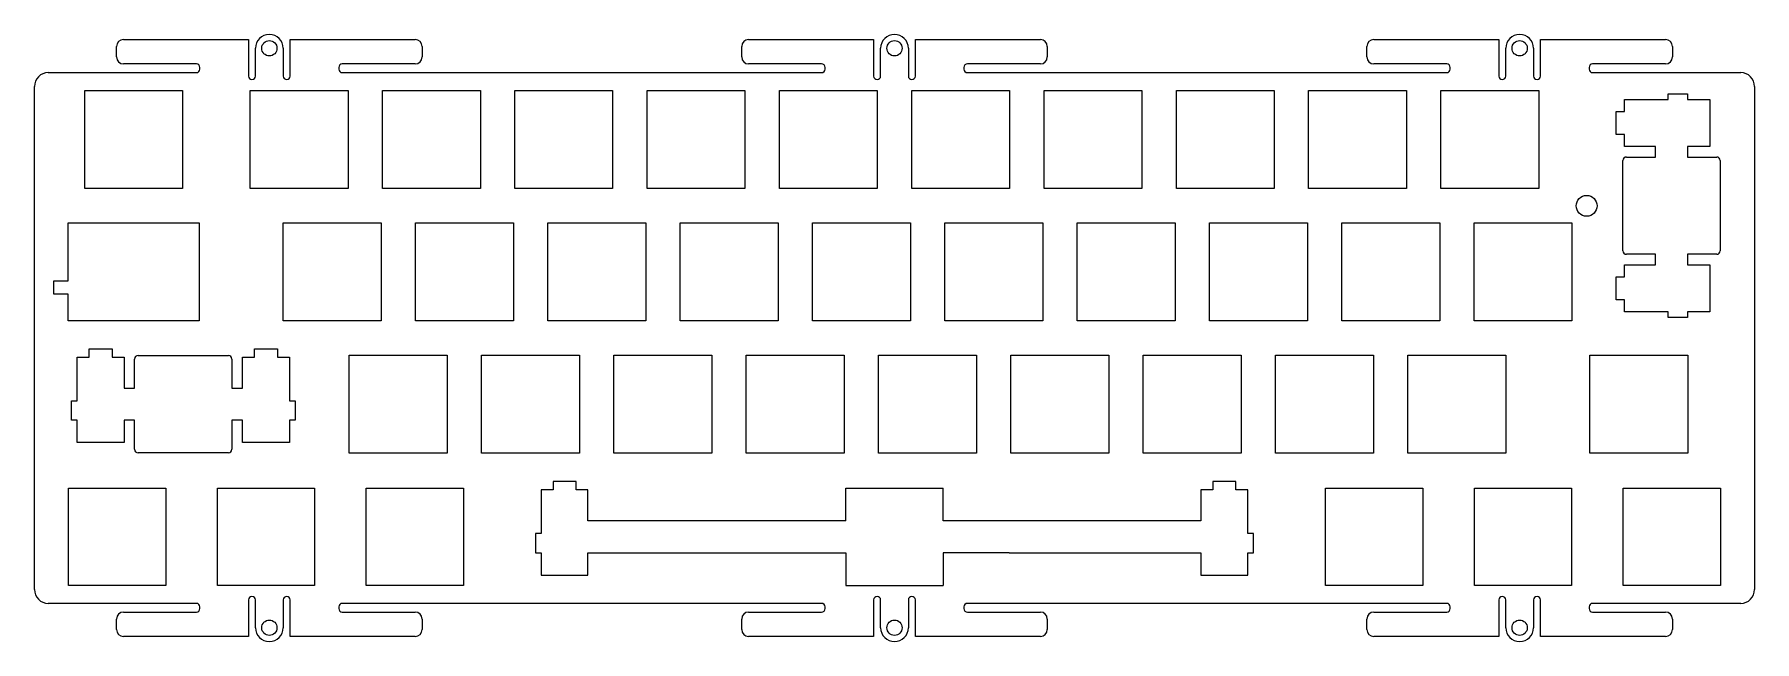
# Model space of a CAD drawing. Header units: millimetres. Extents: x 154 to 402, y 97 to 185.
import ezdxf

# ---------------------------------------------------------------- set-up
doc = ezdxf.new("R2010")
doc.units = ezdxf.units.MM
for name, color, linetype in [('Shape012', 7, 'CONTINUOUS'), ('Shape013', 7, 'CONTINUOUS'), ('Shape014', 7, 'CONTINUOUS'), ('Shape015', 7, 'CONTINUOUS'), ('Shape016', 7, 'CONTINUOUS'), ('Shape017', 7, 'CONTINUOUS'), ('Shape12736', 7, 'CONTINUOUS'), ('Shape1282', 7, 'CONTINUOUS'), ('Shape1283', 7, 'CONTINUOUS'), ('Shape1284', 7, 'CONTINUOUS'), ('Shape1285', 7, 'CONTINUOUS'), ('Shape1286', 7, 'CONTINUOUS'), ('Shape1287', 7, 'CONTINUOUS'), ('Shape1288', 7, 'CONTINUOUS'), ('Shape1289', 7, 'CONTINUOUS'), ('Shape1290', 7, 'CONTINUOUS'), ('Shape1291', 7, 'CONTINUOUS'), ('Shape1292', 7, 'CONTINUOUS'), ('Shape1293', 7, 'CONTINUOUS'), ('Shape1294', 7, 'CONTINUOUS'), ('Shape1295', 7, 'CONTINUOUS'), ('Shape1296', 7, 'CONTINUOUS'), ('Shape1297', 7, 'CONTINUOUS'), ('Shape1298', 7, 'CONTINUOUS'), ('Shape1299', 7, 'CONTINUOUS'), ('Shape1300', 7, 'CONTINUOUS'), ('Shape1301', 7, 'CONTINUOUS'), ('Shape1302', 7, 'CONTINUOUS'), ('Shape1303', 7, 'CONTINUOUS'), ('Shape1304', 7, 'CONTINUOUS'), ('Shape1305', 7, 'CONTINUOUS'), ('Shape1306', 7, 'CONTINUOUS'), ('Shape1307', 7, 'CONTINUOUS'), ('Shape1308', 7, 'CONTINUOUS'), ('Shape1309', 7, 'CONTINUOUS'), ('Shape1310', 7, 'CONTINUOUS'), ('Shape1311', 7, 'CONTINUOUS'), ('Shape1312', 7, 'CONTINUOUS'), ('Shape1313', 7, 'CONTINUOUS'), ('Shape1314', 7, 'CONTINUOUS'), ('Shape1315', 7, 'CONTINUOUS'), ('Shape1316', 7, 'CONTINUOUS'), ('Shape1317', 7, 'CONTINUOUS'), ('Shape1318', 7, 'CONTINUOUS'), ('Shape1319', 7, 'CONTINUOUS'), ('Shape1320', 7, 'CONTINUOUS'), ('Shape1321', 7, 'CONTINUOUS'), ('Shape1322', 7, 'CONTINUOUS'), ('Shape1323', 7, 'CONTINUOUS'), ('Shape1324', 7, 'CONTINUOUS'), ('Shape1325', 7, 'CONTINUOUS'), ('Shape1326', 7, 'CONTINUOUS'), ('Shape1327', 7, 'CONTINUOUS'), ('Shape1328', 7, 'CONTINUOUS'), ('Shape1329', 7, 'CONTINUOUS'), ('Shape1330', 7, 'CONTINUOUS'), ('Shape1331', 7, 'CONTINUOUS'), ('Shape1332', 7, 'CONTINUOUS'), ('Shape1333', 7, 'CONTINUOUS'), ('Shape1334', 7, 'CONTINUOUS'), ('Shape1335', 7, 'CONTINUOUS'), ('Shape1336', 7, 'CONTINUOUS'), ('Shape1337', 7, 'CONTINUOUS'), ('Shape1338', 7, 'CONTINUOUS'), ('Shape1339', 7, 'CONTINUOUS'), ('Shape1340', 7, 'CONTINUOUS'), ('Shape1341', 7, 'CONTINUOUS'), ('Shape1342', 7, 'CONTINUOUS'), ('Shape1343', 7, 'CONTINUOUS'), ('Shape1344', 7, 'CONTINUOUS'), ('Shape1345', 7, 'CONTINUOUS'), ('Shape1346', 7, 'CONTINUOUS'), ('Shape1347', 7, 'CONTINUOUS'), ('Shape1348', 7, 'CONTINUOUS'), ('Shape1349', 7, 'CONTINUOUS'), ('Shape1350', 7, 'CONTINUOUS'), ('Shape1351', 7, 'CONTINUOUS'), ('Shape1352', 7, 'CONTINUOUS'), ('Shape1353', 7, 'CONTINUOUS'), ('Shape1354', 7, 'CONTINUOUS'), ('Shape1355', 7, 'CONTINUOUS'), ('Shape1356', 7, 'CONTINUOUS'), ('Shape1357', 7, 'CONTINUOUS'), ('Shape1358', 7, 'CONTINUOUS'), ('Shape1359', 7, 'CONTINUOUS'), ('Shape1360', 7, 'CONTINUOUS'), ('Shape1361', 7, 'CONTINUOUS'), ('Shape1362', 7, 'CONTINUOUS'), ('Shape1363', 7, 'CONTINUOUS'), ('Shape1364', 7, 'CONTINUOUS'), ('Shape1365', 7, 'CONTINUOUS'), ('Shape1366', 7, 'CONTINUOUS'), ('Shape1367', 7, 'CONTINUOUS'), ('Shape1368', 7, 'CONTINUOUS'), ('Shape1369', 7, 'CONTINUOUS'), ('Shape1370', 7, 'CONTINUOUS'), ('Shape1371', 7, 'CONTINUOUS'), ('Shape1372', 7, 'CONTINUOUS'), ('Shape1373', 7, 'CONTINUOUS'), ('Shape1374', 7, 'CONTINUOUS'), ('Shape1375', 7, 'CONTINUOUS'), ('Shape1376', 7, 'CONTINUOUS'), ('Shape1377', 7, 'CONTINUOUS'), ('Shape1378', 7, 'CONTINUOUS'), ('Shape1379', 7, 'CONTINUOUS'), ('Shape1380', 7, 'CONTINUOUS'), ('Shape1381', 7, 'CONTINUOUS'), ('Shape1382', 7, 'CONTINUOUS'), ('Shape1383', 7, 'CONTINUOUS'), ('Shape1384', 7, 'CONTINUOUS'), ('Shape1385', 7, 'CONTINUOUS'), ('Shape1386', 7, 'CONTINUOUS'), ('Shape1387', 7, 'CONTINUOUS'), ('Shape1388', 7, 'CONTINUOUS'), ('Shape1389', 7, 'CONTINUOUS'), ('Shape1390', 7, 'CONTINUOUS'), ('Shape1391', 7, 'CONTINUOUS'), ('Shape1392', 7, 'CONTINUOUS'), ('Shape1393', 7, 'CONTINUOUS'), ('Shape1394', 7, 'CONTINUOUS'), ('Shape1395', 7, 'CONTINUOUS'), ('Shape1396', 7, 'CONTINUOUS'), ('Shape1397', 7, 'CONTINUOUS'), ('Shape1398', 7, 'CONTINUOUS'), ('Shape1399', 7, 'CONTINUOUS'), ('Shape1400', 7, 'CONTINUOUS'), ('Shape1401', 7, 'CONTINUOUS'), ('Shape1402', 7, 'CONTINUOUS'), ('Shape1403', 7, 'CONTINUOUS'), ('Shape1404', 7, 'CONTINUOUS'), ('Shape1405', 7, 'CONTINUOUS'), ('Shape1406', 7, 'CONTINUOUS'), ('Shape1407', 7, 'CONTINUOUS'), ('Shape1408', 7, 'CONTINUOUS'), ('Shape1409', 7, 'CONTINUOUS'), ('Shape1410', 7, 'CONTINUOUS'), ('Shape1411', 7, 'CONTINUOUS'), ('Shape1412', 7, 'CONTINUOUS'), ('Shape1413', 7, 'CONTINUOUS'), ('Shape1414', 7, 'CONTINUOUS'), ('Shape1415', 7, 'CONTINUOUS'), ('Shape1416', 7, 'CONTINUOUS'), ('Shape1417', 7, 'CONTINUOUS'), ('Shape1418', 7, 'CONTINUOUS'), ('Shape1419', 7, 'CONTINUOUS'), ('Shape1420', 7, 'CONTINUOUS'), ('Shape1421', 7, 'CONTINUOUS'), ('Shape1422', 7, 'CONTINUOUS'), ('Shape1423', 7, 'CONTINUOUS'), ('Shape1424', 7, 'CONTINUOUS'), ('Shape1425', 7, 'CONTINUOUS'), ('Shape1426', 7, 'CONTINUOUS'), ('Shape1427', 7, 'CONTINUOUS'), ('Shape1428', 7, 'CONTINUOUS'), ('Shape1429', 7, 'CONTINUOUS'), ('Shape1430', 7, 'CONTINUOUS'), ('Shape1431', 7, 'CONTINUOUS'), ('Shape1432', 7, 'CONTINUOUS'), ('Shape1433', 7, 'CONTINUOUS'), ('Shape1586', 7, 'CONTINUOUS'), ('Shape1587', 7, 'CONTINUOUS'), ('Shape1588', 7, 'CONTINUOUS'), ('Shape1589', 7, 'CONTINUOUS'), ('Shape1590', 7, 'CONTINUOUS'), ('Shape1591', 7, 'CONTINUOUS'), ('Shape1592', 7, 'CONTINUOUS'), ('Shape1593', 7, 'CONTINUOUS'), ('Shape1594', 7, 'CONTINUOUS'), ('Shape1595', 7, 'CONTINUOUS'), ('Shape1596', 7, 'CONTINUOUS'), ('Shape1597', 7, 'CONTINUOUS'), ('Shape1598', 7, 'CONTINUOUS'), ('Shape1599', 7, 'CONTINUOUS'), ('Shape1600', 7, 'CONTINUOUS'), ('Shape1601', 7, 'CONTINUOUS'), ('Shape1602', 7, 'CONTINUOUS'), ('Shape1603', 7, 'CONTINUOUS'), ('Shape1604', 7, 'CONTINUOUS'), ('Shape1605', 7, 'CONTINUOUS'), ('Shape1606', 7, 'CONTINUOUS'), ('Shape1607', 7, 'CONTINUOUS'), ('Shape1608', 7, 'CONTINUOUS'), ('Shape1609', 7, 'CONTINUOUS'), ('Shape1610', 7, 'CONTINUOUS'), ('Shape1611', 7, 'CONTINUOUS'), ('Shape1612', 7, 'CONTINUOUS'), ('Shape1613', 7, 'CONTINUOUS'), ('Shape1614', 7, 'CONTINUOUS'), ('Shape1615', 7, 'CONTINUOUS'), ('Shape1616', 7, 'CONTINUOUS'), ('Shape1617', 7, 'CONTINUOUS'), ('Shape1618', 7, 'CONTINUOUS'), ('Shape1619', 7, 'CONTINUOUS'), ('Shape1620', 7, 'CONTINUOUS'), ('Shape1621', 7, 'CONTINUOUS'), ('Shape1622', 7, 'CONTINUOUS'), ('Shape1623', 7, 'CONTINUOUS'), ('Shape1624', 7, 'CONTINUOUS'), ('Shape1625', 7, 'CONTINUOUS'), ('Shape1626', 7, 'CONTINUOUS'), ('Shape1627', 7, 'CONTINUOUS'), ('Shape1628', 7, 'CONTINUOUS'), ('Shape1629', 7, 'CONTINUOUS'), ('Shape1630', 7, 'CONTINUOUS'), ('Shape1631', 7, 'CONTINUOUS'), ('Shape1632', 7, 'CONTINUOUS'), ('Shape1633', 7, 'CONTINUOUS'), ('Shape1634', 7, 'CONTINUOUS'), ('Shape1635', 7, 'CONTINUOUS'), ('Shape1636', 7, 'CONTINUOUS'), ('Shape1637', 7, 'CONTINUOUS'), ('Shape1638', 7, 'CONTINUOUS'), ('Shape1639', 7, 'CONTINUOUS'), ('Shape1640', 7, 'CONTINUOUS'), ('Shape1641', 7, 'CONTINUOUS'), ('Shape1642', 7, 'CONTINUOUS'), ('Shape1643', 7, 'CONTINUOUS'), ('Shape1644', 7, 'CONTINUOUS'), ('Shape1645', 7, 'CONTINUOUS'), ('Shape1646', 7, 'CONTINUOUS'), ('Shape1647', 7, 'CONTINUOUS'), ('Shape1648', 7, 'CONTINUOUS'), ('Shape1649', 7, 'CONTINUOUS'), ('Shape1650', 7, 'CONTINUOUS'), ('Shape1651', 7, 'CONTINUOUS'), ('Shape1652', 7, 'CONTINUOUS'), ('Shape1653', 7, 'CONTINUOUS'), ('Shape1654', 7, 'CONTINUOUS'), ('Shape1655', 7, 'CONTINUOUS'), ('Shape1656', 7, 'CONTINUOUS'), ('Shape1657', 7, 'CONTINUOUS'), ('Shape1658', 7, 'CONTINUOUS'), ('Shape1659', 7, 'CONTINUOUS'), ('Shape1660', 7, 'CONTINUOUS'), ('Shape1661', 7, 'CONTINUOUS'), ('Shape1662', 7, 'CONTINUOUS'), ('Shape1663', 7, 'CONTINUOUS'), ('Shape1664', 7, 'CONTINUOUS'), ('Shape1665', 7, 'CONTINUOUS'), ('Shape1666', 7, 'CONTINUOUS'), ('Shape1667', 7, 'CONTINUOUS'), ('Shape1668', 7, 'CONTINUOUS'), ('Shape1669', 7, 'CONTINUOUS'), ('Shape1670', 7, 'CONTINUOUS'), ('Shape1671', 7, 'CONTINUOUS'), ('Shape1672', 7, 'CONTINUOUS'), ('Shape1673', 7, 'CONTINUOUS'), ('Shape1674', 7, 'CONTINUOUS'), ('Shape1675', 7, 'CONTINUOUS'), ('Shape1676', 7, 'CONTINUOUS'), ('Shape1677', 7, 'CONTINUOUS'), ('Shape1678', 7, 'CONTINUOUS'), ('Shape1679', 7, 'CONTINUOUS'), ('Shape1680', 7, 'CONTINUOUS'), ('Shape1681', 7, 'CONTINUOUS'), ('Shape1682', 7, 'CONTINUOUS'), ('Shape1683', 7, 'CONTINUOUS'), ('Shape1684', 7, 'CONTINUOUS'), ('Shape1685', 7, 'CONTINUOUS'), ('Shape1686', 7, 'CONTINUOUS'), ('Shape1687', 7, 'CONTINUOUS'), ('Shape1688', 7, 'CONTINUOUS'), ('Shape1689', 7, 'CONTINUOUS'), ('Shape1690', 7, 'CONTINUOUS'), ('Shape1691', 7, 'CONTINUOUS'), ('Shape1692', 7, 'CONTINUOUS'), ('Shape1693', 7, 'CONTINUOUS'), ('Shape1694', 7, 'CONTINUOUS'), ('Shape1695', 7, 'CONTINUOUS'), ('Shape1696', 7, 'CONTINUOUS'), ('Shape1697', 7, 'CONTINUOUS'), ('Shape1698', 7, 'CONTINUOUS'), ('Shape1699', 7, 'CONTINUOUS'), ('Shape1700', 7, 'CONTINUOUS'), ('Shape1701', 7, 'CONTINUOUS'), ('Shape1702', 7, 'CONTINUOUS'), ('Shape1703', 7, 'CONTINUOUS'), ('Shape1704', 7, 'CONTINUOUS'), ('Shape1705', 7, 'CONTINUOUS'), ('Shape1706', 7, 'CONTINUOUS'), ('Shape1707', 7, 'CONTINUOUS'), ('Shape1708', 7, 'CONTINUOUS'), ('Shape1709', 7, 'CONTINUOUS'), ('Shape1710', 7, 'CONTINUOUS'), ('Shape1711', 7, 'CONTINUOUS'), ('Shape1712', 7, 'CONTINUOUS'), ('Shape1713', 7, 'CONTINUOUS'), ('Shape1714', 7, 'CONTINUOUS'), ('Shape1715', 7, 'CONTINUOUS'), ('Shape1716', 7, 'CONTINUOUS'), ('Shape1717', 7, 'CONTINUOUS'), ('Shape1718', 7, 'CONTINUOUS'), ('Shape1719', 7, 'CONTINUOUS'), ('Shape1720', 7, 'CONTINUOUS'), ('Shape1721', 7, 'CONTINUOUS'), ('Shape1722', 7, 'CONTINUOUS'), ('Shape1723', 7, 'CONTINUOUS'), ('Shape1724', 7, 'CONTINUOUS'), ('Shape1725', 7, 'CONTINUOUS'), ('Shape1726', 7, 'CONTINUOUS'), ('Shape1727', 7, 'CONTINUOUS'), ('Shape1728', 7, 'CONTINUOUS'), ('Shape1729', 7, 'CONTINUOUS'), ('Shape1730', 7, 'CONTINUOUS'), ('Shape1731', 7, 'CONTINUOUS'), ('Shape1732', 7, 'CONTINUOUS'), ('Shape1733', 7, 'CONTINUOUS'), ('Shape1734', 7, 'CONTINUOUS'), ('Shape1735', 7, 'CONTINUOUS'), ('Shape1736', 7, 'CONTINUOUS'), ('Shape1737', 7, 'CONTINUOUS'), ('Shape1738', 7, 'CONTINUOUS'), ('Shape1739', 7, 'CONTINUOUS'), ('Shape1740', 7, 'CONTINUOUS'), ('Shape1741', 7, 'CONTINUOUS'), ('Shape3966', 7, 'CONTINUOUS'), ('Shape3967', 7, 'CONTINUOUS'), ('Shape3968', 7, 'CONTINUOUS'), ('Shape3969', 7, 'CONTINUOUS'), ('Shape3970', 7, 'CONTINUOUS'), ('Shape3971', 7, 'CONTINUOUS'), ('Shape3972', 7, 'CONTINUOUS'), ('Shape3973', 7, 'CONTINUOUS'), ('Shape3974', 7, 'CONTINUOUS'), ('Shape3975', 7, 'CONTINUOUS'), ('Shape3976', 7, 'CONTINUOUS'), ('Shape3977', 7, 'CONTINUOUS'), ('Shape3978', 7, 'CONTINUOUS'), ('Shape3979', 7, 'CONTINUOUS'), ('Shape3980', 7, 'CONTINUOUS'), ('Shape3981', 7, 'CONTINUOUS'), ('Shape3982', 7, 'CONTINUOUS'), ('Shape3983', 7, 'CONTINUOUS'), ('Shape3984', 7, 'CONTINUOUS'), ('Shape3985', 7, 'CONTINUOUS'), ('Shape3986', 7, 'CONTINUOUS'), ('Shape3987', 7, 'CONTINUOUS'), ('Shape3988', 7, 'CONTINUOUS'), ('Shape3989', 7, 'CONTINUOUS'), ('Shape3990', 7, 'CONTINUOUS'), ('Shape3991', 7, 'CONTINUOUS'), ('Shape3992', 7, 'CONTINUOUS'), ('Shape3993', 7, 'CONTINUOUS'), ('Shape3994', 7, 'CONTINUOUS'), ('Shape3995', 7, 'CONTINUOUS'), ('Shape3996', 7, 'CONTINUOUS'), ('Shape3997', 7, 'CONTINUOUS'), ('Shape3998', 7, 'CONTINUOUS'), ('Shape3999', 7, 'CONTINUOUS'), ('Shape4000', 7, 'CONTINUOUS'), ('Shape4001', 7, 'CONTINUOUS'), ('Shape4002', 7, 'CONTINUOUS'), ('Shape4003', 7, 'CONTINUOUS'), ('Shape4323', 7, 'CONTINUOUS'), ('Shape4324', 7, 'CONTINUOUS'), ('Shape4325', 7, 'CONTINUOUS'), ('Shape4326', 7, 'CONTINUOUS'), ('Shape4327', 7, 'CONTINUOUS'), ('Shape4328', 7, 'CONTINUOUS'), ('Shape4329', 7, 'CONTINUOUS'), ('Shape4330', 7, 'CONTINUOUS'), ('Shape4331', 7, 'CONTINUOUS'), ('Shape4332', 7, 'CONTINUOUS'), ('Shape4333', 7, 'CONTINUOUS'), ('Shape4334', 7, 'CONTINUOUS'), ('Shape4335', 7, 'CONTINUOUS'), ('Shape4336', 7, 'CONTINUOUS'), ('Shape4337', 7, 'CONTINUOUS'), ('Shape4338', 7, 'CONTINUOUS'), ('Shape4339', 7, 'CONTINUOUS'), ('Shape4340', 7, 'CONTINUOUS'), ('Shape4341', 7, 'CONTINUOUS'), ('Shape4342', 7, 'CONTINUOUS'), ('Shape4343', 7, 'CONTINUOUS'), ('Shape4344', 7, 'CONTINUOUS'), ('Shape4345', 7, 'CONTINUOUS'), ('Shape4346', 7, 'CONTINUOUS'), ('Shape4347', 7, 'CONTINUOUS'), ('Shape4348', 7, 'CONTINUOUS'), ('Shape4349', 7, 'CONTINUOUS'), ('Shape4350', 7, 'CONTINUOUS'), ('Shape4351', 7, 'CONTINUOUS'), ('Shape4352', 7, 'CONTINUOUS'), ('Shape4353', 7, 'CONTINUOUS'), ('Shape4354', 7, 'CONTINUOUS'), ('Shape4355', 7, 'CONTINUOUS'), ('Shape4356', 7, 'CONTINUOUS'), ('Shape4357', 7, 'CONTINUOUS'), ('Shape4358', 7, 'CONTINUOUS'), ('Shape4359', 7, 'CONTINUOUS'), ('Shape4360', 7, 'CONTINUOUS'), ('Shape4361', 7, 'CONTINUOUS'), ('Shape4362', 7, 'CONTINUOUS'), ('Shape4363', 7, 'CONTINUOUS'), ('Shape4364', 7, 'CONTINUOUS'), ('Shape4365', 7, 'CONTINUOUS'), ('Shape4366', 7, 'CONTINUOUS'), ('Shape4367', 7, 'CONTINUOUS'), ('Shape4368', 7, 'CONTINUOUS'), ('Shape4369', 7, 'CONTINUOUS'), ('Shape4370', 7, 'CONTINUOUS'), ('Shape4371', 7, 'CONTINUOUS'), ('Shape4372', 7, 'CONTINUOUS'), ('Shape4373', 7, 'CONTINUOUS'), ('Shape4374', 7, 'CONTINUOUS'), ('Shape4375', 7, 'CONTINUOUS'), ('Shape4376', 7, 'CONTINUOUS'), ('Shape4377', 7, 'CONTINUOUS'), ('Shape4378', 7, 'CONTINUOUS'), ('Shape4379', 7, 'CONTINUOUS'), ('Shape4380', 7, 'CONTINUOUS'), ('Shape4381', 7, 'CONTINUOUS'), ('Shape4382', 7, 'CONTINUOUS'), ('Shape4383', 7, 'CONTINUOUS'), ('Shape4384', 7, 'CONTINUOUS'), ('Shape4385', 7, 'CONTINUOUS'), ('Shape4386', 7, 'CONTINUOUS'), ('Shape4387', 7, 'CONTINUOUS'), ('Shape4388', 7, 'CONTINUOUS'), ('Shape4389', 7, 'CONTINUOUS'), ('Shape4390', 7, 'CONTINUOUS'), ('Shape4391', 7, 'CONTINUOUS'), ('Shape4392', 7, 'CONTINUOUS'), ('Shape4393', 7, 'CONTINUOUS'), ('Shape4394', 7, 'CONTINUOUS'), ('Shape4395', 7, 'CONTINUOUS'), ('Shape4396', 7, 'CONTINUOUS'), ('Shape4397', 7, 'CONTINUOUS'), ('Shape4398', 7, 'CONTINUOUS'), ('Shape4399', 7, 'CONTINUOUS'), ('Shape4400', 7, 'CONTINUOUS'), ('Shape4401', 7, 'CONTINUOUS'), ('Shape4402', 7, 'CONTINUOUS')]:
    doc.layers.add(name, color=color, linetype=linetype)

msp = doc.modelspace()

# ---------------------------------------------------------------- linework, layer by layer
at = {"layer": 'Shape012'}
msp.add_circle((187.675, 182.854), 1.1, dxfattribs=at)
at = {"layer": 'Shape013'}
msp.add_circle((277.675, 182.854), 1.1, dxfattribs=at)
at = {"layer": 'Shape014'}
msp.add_circle((367.675, 182.854), 1.1, dxfattribs=at)
at = {"layer": 'Shape015'}
msp.add_circle((187.675, 99.4562), 1.1, dxfattribs=at)
at = {"layer": 'Shape016'}
msp.add_circle((277.675, 99.4562), 1.1, dxfattribs=at)
at = {"layer": 'Shape017'}
msp.add_circle((367.675, 99.4562), 1.1, dxfattribs=at)
at = {"layer": 'Shape12736'}
msp.add_circle((377.319, 160.18), 1.5, dxfattribs=at)
at = {"layer": 'Shape1282'}
msp.add_arc((298.675, 181.604), 1, -90, 0, dxfattribs=at)
at = {"layer": 'Shape1283'}
msp.add_line((298.675, 180.604), (288.175, 180.604), dxfattribs=at)
at = {"layer": 'Shape1284'}
msp.add_arc((288.175, 180.104), 0.5, 90, 180, dxfattribs=at)
at = {"layer": 'Shape1285'}
msp.add_line((287.675, 180.104), (287.675, 179.855), dxfattribs=at)
at = {"layer": 'Shape1286'}
msp.add_arc((288.175, 179.855), 0.5, 180, -90, dxfattribs=at)
at = {"layer": 'Shape1287'}
msp.add_line((288.175, 179.355), (357.175, 179.355), dxfattribs=at)
at = {"layer": 'Shape1288'}
msp.add_arc((357.175, 179.855), 0.5, -90, 0, dxfattribs=at)
at = {"layer": 'Shape1289'}
msp.add_line((357.675, 179.855), (357.675, 180.104), dxfattribs=at)
at = {"layer": 'Shape1290'}
msp.add_arc((357.175, 180.104), 0.5, 0, 90, dxfattribs=at)
at = {"layer": 'Shape1291'}
msp.add_line((357.175, 180.604), (346.675, 180.604), dxfattribs=at)
at = {"layer": 'Shape1292'}
msp.add_arc((346.675, 181.604), 1, 180, -90, dxfattribs=at)
at = {"layer": 'Shape1293'}
msp.add_line((345.675, 181.604), (345.675, 183.104), dxfattribs=at)
at = {"layer": 'Shape1294'}
msp.add_arc((346.675, 183.104), 1, 90, 180, dxfattribs=at)
at = {"layer": 'Shape1295'}
msp.add_line((346.675, 184.104), (364.675, 184.104), dxfattribs=at)
at = {"layer": 'Shape1296'}
msp.add_line((364.675, 184.104), (364.675, 178.854), dxfattribs=at)
at = {"layer": 'Shape1297'}
msp.add_arc((365.175, 178.854), 0.5, 180, 0, dxfattribs=at)
at = {"layer": 'Shape1298'}
msp.add_line((365.675, 178.854), (365.675, 182.854), dxfattribs=at)
at = {"layer": 'Shape1299'}
msp.add_arc((367.675, 182.854), 2, 0, 180, dxfattribs=at)
at = {"layer": 'Shape1300'}
msp.add_line((369.675, 182.854), (369.675, 178.854), dxfattribs=at)
at = {"layer": 'Shape1301'}
msp.add_arc((370.175, 178.854), 0.5, 180, 0, dxfattribs=at)
at = {"layer": 'Shape1302'}
msp.add_line((370.675, 178.854), (370.675, 184.104), dxfattribs=at)
at = {"layer": 'Shape1303'}
msp.add_line((370.675, 184.104), (388.675, 184.104), dxfattribs=at)
at = {"layer": 'Shape1304'}
msp.add_arc((388.675, 183.104), 1, 0, 90, dxfattribs=at)
at = {"layer": 'Shape1305'}
msp.add_line((389.675, 183.104), (389.675, 181.604), dxfattribs=at)
at = {"layer": 'Shape1306'}
msp.add_arc((388.675, 181.604), 1, -90, 0, dxfattribs=at)
at = {"layer": 'Shape1307'}
msp.add_line((388.675, 180.604), (378.175, 180.604), dxfattribs=at)
at = {"layer": 'Shape1308'}
msp.add_arc((378.175, 180.104), 0.5, 90, 180, dxfattribs=at)
at = {"layer": 'Shape1309'}
msp.add_line((377.675, 180.104), (377.675, 179.855), dxfattribs=at)
at = {"layer": 'Shape1310'}
msp.add_arc((378.175, 179.855), 0.5, 180, -90, dxfattribs=at)
at = {"layer": 'Shape1311'}
msp.add_line((378.175, 179.355), (399.5, 179.355), dxfattribs=at)
at = {"layer": 'Shape1312'}
msp.add_arc((399.5, 177.355), 2, 0, 90, dxfattribs=at)
at = {"layer": 'Shape1313'}
msp.add_line((401.5, 177.355), (401.5, 104.955), dxfattribs=at)
at = {"layer": 'Shape1314'}
msp.add_arc((399.5, 104.955), 2, -90, 0, dxfattribs=at)
at = {"layer": 'Shape1315'}
msp.add_line((399.5, 102.955), (378.175, 102.955), dxfattribs=at)
at = {"layer": 'Shape1316'}
msp.add_arc((378.175, 102.455), 0.5, 90, 180, dxfattribs=at)
at = {"layer": 'Shape1317'}
msp.add_line((377.675, 102.455), (377.675, 102.206), dxfattribs=at)
at = {"layer": 'Shape1318'}
msp.add_arc((378.175, 102.206), 0.5, 180, -90, dxfattribs=at)
at = {"layer": 'Shape1319'}
msp.add_line((378.175, 101.706), (388.675, 101.706), dxfattribs=at)
at = {"layer": 'Shape1320'}
msp.add_arc((388.675, 100.706), 1, 0, 90, dxfattribs=at)
at = {"layer": 'Shape1321'}
msp.add_line((389.675, 100.706), (389.675, 99.2062), dxfattribs=at)
at = {"layer": 'Shape1322'}
msp.add_arc((388.675, 99.2062), 1, -90, 0, dxfattribs=at)
at = {"layer": 'Shape1323'}
msp.add_line((388.675, 98.2062), (370.675, 98.2062), dxfattribs=at)
at = {"layer": 'Shape1324'}
msp.add_line((370.675, 98.2062), (370.675, 103.456), dxfattribs=at)
at = {"layer": 'Shape1325'}
msp.add_arc((370.175, 103.456), 0.5, 0, 180, dxfattribs=at)
at = {"layer": 'Shape1326'}
msp.add_line((369.675, 103.456), (369.675, 99.4562), dxfattribs=at)
at = {"layer": 'Shape1327'}
msp.add_arc((367.675, 99.4562), 2, 180, 0, dxfattribs=at)
at = {"layer": 'Shape1328'}
msp.add_line((365.675, 99.4562), (365.675, 103.456), dxfattribs=at)
at = {"layer": 'Shape1329'}
msp.add_arc((365.175, 103.456), 0.5, 0, 180, dxfattribs=at)
at = {"layer": 'Shape1330'}
msp.add_line((364.675, 103.456), (364.675, 98.2062), dxfattribs=at)
at = {"layer": 'Shape1331'}
msp.add_line((364.675, 98.2062), (346.675, 98.2062), dxfattribs=at)
at = {"layer": 'Shape1332'}
msp.add_arc((346.675, 99.2062), 1, 180, -90, dxfattribs=at)
at = {"layer": 'Shape1333'}
msp.add_line((345.675, 99.2062), (345.675, 100.706), dxfattribs=at)
at = {"layer": 'Shape1334'}
msp.add_arc((346.675, 100.706), 1, 90, 180, dxfattribs=at)
at = {"layer": 'Shape1335'}
msp.add_line((346.675, 101.706), (357.175, 101.706), dxfattribs=at)
at = {"layer": 'Shape1336'}
msp.add_arc((357.175, 102.206), 0.5, -90, 0, dxfattribs=at)
at = {"layer": 'Shape1337'}
msp.add_line((357.675, 102.206), (357.675, 102.455), dxfattribs=at)
at = {"layer": 'Shape1338'}
msp.add_arc((357.175, 102.455), 0.5, 0, 90, dxfattribs=at)
at = {"layer": 'Shape1339'}
msp.add_line((357.175, 102.955), (288.175, 102.955), dxfattribs=at)
at = {"layer": 'Shape1340'}
msp.add_arc((288.175, 102.455), 0.5, 90, 180, dxfattribs=at)
at = {"layer": 'Shape1341'}
msp.add_line((287.675, 102.455), (287.675, 102.206), dxfattribs=at)
at = {"layer": 'Shape1342'}
msp.add_arc((288.175, 102.206), 0.5, 180, -90, dxfattribs=at)
at = {"layer": 'Shape1343'}
msp.add_line((288.175, 101.706), (298.675, 101.706), dxfattribs=at)
at = {"layer": 'Shape1344'}
msp.add_arc((298.675, 100.706), 1, 0, 90, dxfattribs=at)
at = {"layer": 'Shape1345'}
msp.add_line((299.675, 100.706), (299.675, 99.2062), dxfattribs=at)
at = {"layer": 'Shape1346'}
msp.add_arc((298.675, 99.2062), 1, -90, 0, dxfattribs=at)
at = {"layer": 'Shape1347'}
msp.add_line((298.675, 98.2062), (280.675, 98.2062), dxfattribs=at)
at = {"layer": 'Shape1348'}
msp.add_line((280.675, 98.2062), (280.675, 103.456), dxfattribs=at)
at = {"layer": 'Shape1349'}
msp.add_arc((280.175, 103.456), 0.5, 0, 180, dxfattribs=at)
at = {"layer": 'Shape1350'}
msp.add_line((279.675, 103.456), (279.675, 99.4562), dxfattribs=at)
at = {"layer": 'Shape1351'}
msp.add_arc((277.675, 99.4562), 2, 180, 0, dxfattribs=at)
at = {"layer": 'Shape1352'}
msp.add_line((275.675, 99.4562), (275.675, 103.456), dxfattribs=at)
at = {"layer": 'Shape1353'}
msp.add_arc((275.175, 103.456), 0.5, 0, 180, dxfattribs=at)
at = {"layer": 'Shape1354'}
msp.add_line((274.675, 103.456), (274.675, 98.2062), dxfattribs=at)
at = {"layer": 'Shape1355'}
msp.add_line((274.675, 98.2062), (256.675, 98.2062), dxfattribs=at)
at = {"layer": 'Shape1356'}
msp.add_arc((256.675, 99.2062), 1, 180, -90, dxfattribs=at)
at = {"layer": 'Shape1357'}
msp.add_line((255.675, 99.2062), (255.675, 100.706), dxfattribs=at)
at = {"layer": 'Shape1358'}
msp.add_arc((256.675, 100.706), 1, 90, 180, dxfattribs=at)
at = {"layer": 'Shape1359'}
msp.add_line((256.675, 101.706), (267.175, 101.706), dxfattribs=at)
at = {"layer": 'Shape1360'}
msp.add_arc((267.175, 102.206), 0.5, -90, 0, dxfattribs=at)
at = {"layer": 'Shape1361'}
msp.add_line((267.675, 102.206), (267.675, 102.455), dxfattribs=at)
at = {"layer": 'Shape1362'}
msp.add_arc((267.175, 102.455), 0.5, 0, 90, dxfattribs=at)
at = {"layer": 'Shape1363'}
msp.add_line((267.175, 102.955), (198.175, 102.955), dxfattribs=at)
at = {"layer": 'Shape1364'}
msp.add_arc((198.175, 102.455), 0.5, 90, 180, dxfattribs=at)
at = {"layer": 'Shape1365'}
msp.add_line((197.675, 102.455), (197.675, 102.206), dxfattribs=at)
at = {"layer": 'Shape1366'}
msp.add_arc((198.175, 102.206), 0.5, 180, -90, dxfattribs=at)
at = {"layer": 'Shape1367'}
msp.add_line((198.175, 101.706), (208.675, 101.706), dxfattribs=at)
at = {"layer": 'Shape1368'}
msp.add_arc((208.675, 100.706), 1, 0, 90, dxfattribs=at)
at = {"layer": 'Shape1369'}
msp.add_line((209.675, 100.706), (209.675, 99.2062), dxfattribs=at)
at = {"layer": 'Shape1370'}
msp.add_arc((208.675, 99.2062), 1, -90, 0, dxfattribs=at)
at = {"layer": 'Shape1371'}
msp.add_line((208.675, 98.2062), (190.675, 98.2062), dxfattribs=at)
at = {"layer": 'Shape1372'}
msp.add_line((190.675, 98.2062), (190.675, 103.456), dxfattribs=at)
at = {"layer": 'Shape1373'}
msp.add_arc((190.175, 103.456), 0.5, 0, 180, dxfattribs=at)
at = {"layer": 'Shape1374'}
msp.add_line((189.675, 103.456), (189.675, 99.4562), dxfattribs=at)
at = {"layer": 'Shape1375'}
msp.add_arc((187.675, 99.4562), 2, 180, 0, dxfattribs=at)
at = {"layer": 'Shape1376'}
msp.add_line((185.675, 99.4562), (185.675, 103.456), dxfattribs=at)
at = {"layer": 'Shape1377'}
msp.add_arc((185.175, 103.456), 0.5, 0, 180, dxfattribs=at)
at = {"layer": 'Shape1378'}
msp.add_line((184.675, 103.456), (184.675, 98.2062), dxfattribs=at)
at = {"layer": 'Shape1379'}
msp.add_line((184.675, 98.2062), (166.675, 98.2062), dxfattribs=at)
at = {"layer": 'Shape1380'}
msp.add_arc((166.675, 99.2062), 1, 180, -90, dxfattribs=at)
at = {"layer": 'Shape1381'}
msp.add_line((165.675, 99.2062), (165.675, 100.706), dxfattribs=at)
at = {"layer": 'Shape1382'}
msp.add_arc((166.675, 100.706), 1, 90, 180, dxfattribs=at)
at = {"layer": 'Shape1383'}
msp.add_line((166.675, 101.706), (177.175, 101.706), dxfattribs=at)
at = {"layer": 'Shape1384'}
msp.add_arc((177.175, 102.206), 0.5, -90, 0, dxfattribs=at)
at = {"layer": 'Shape1385'}
msp.add_line((177.675, 102.206), (177.675, 102.455), dxfattribs=at)
at = {"layer": 'Shape1386'}
msp.add_arc((177.175, 102.455), 0.5, 0, 90, dxfattribs=at)
at = {"layer": 'Shape1387'}
msp.add_line((177.175, 102.955), (155.85, 102.955), dxfattribs=at)
at = {"layer": 'Shape1388'}
msp.add_arc((155.85, 104.955), 2, 180, -90, dxfattribs=at)
at = {"layer": 'Shape1389'}
msp.add_line((153.85, 104.955), (153.85, 177.355), dxfattribs=at)
at = {"layer": 'Shape1390'}
msp.add_arc((155.85, 177.355), 2, 90, 180, dxfattribs=at)
at = {"layer": 'Shape1391'}
msp.add_line((155.85, 179.355), (177.175, 179.355), dxfattribs=at)
at = {"layer": 'Shape1392'}
msp.add_arc((177.175, 179.855), 0.5, -90, 0, dxfattribs=at)
at = {"layer": 'Shape1393'}
msp.add_line((177.675, 179.855), (177.675, 180.104), dxfattribs=at)
at = {"layer": 'Shape1394'}
msp.add_arc((177.175, 180.104), 0.5, 0, 90, dxfattribs=at)
at = {"layer": 'Shape1395'}
msp.add_line((177.175, 180.604), (166.675, 180.604), dxfattribs=at)
at = {"layer": 'Shape1396'}
msp.add_arc((166.675, 181.604), 1, 180, -90, dxfattribs=at)
at = {"layer": 'Shape1397'}
msp.add_line((165.675, 181.604), (165.675, 183.104), dxfattribs=at)
at = {"layer": 'Shape1398'}
msp.add_arc((166.675, 183.104), 1, 90, 180, dxfattribs=at)
at = {"layer": 'Shape1399'}
msp.add_line((166.675, 184.104), (184.675, 184.104), dxfattribs=at)
at = {"layer": 'Shape1400'}
msp.add_line((184.675, 184.104), (184.675, 178.854), dxfattribs=at)
at = {"layer": 'Shape1401'}
msp.add_arc((185.175, 178.854), 0.5, 180, 0, dxfattribs=at)
at = {"layer": 'Shape1402'}
msp.add_line((185.675, 178.854), (185.675, 182.854), dxfattribs=at)
at = {"layer": 'Shape1403'}
msp.add_arc((187.675, 182.854), 2, 0, 180, dxfattribs=at)
at = {"layer": 'Shape1404'}
msp.add_line((189.675, 182.854), (189.675, 178.854), dxfattribs=at)
at = {"layer": 'Shape1405'}
msp.add_arc((190.175, 178.854), 0.5, 180, 0, dxfattribs=at)
at = {"layer": 'Shape1406'}
msp.add_line((190.675, 178.854), (190.675, 184.104), dxfattribs=at)
at = {"layer": 'Shape1407'}
msp.add_line((190.675, 184.104), (208.675, 184.104), dxfattribs=at)
at = {"layer": 'Shape1408'}
msp.add_arc((208.675, 183.104), 1, 0, 90, dxfattribs=at)
at = {"layer": 'Shape1409'}
msp.add_line((209.675, 183.104), (209.675, 181.604), dxfattribs=at)
at = {"layer": 'Shape1410'}
msp.add_arc((208.675, 181.604), 1, -90, 0, dxfattribs=at)
at = {"layer": 'Shape1411'}
msp.add_line((208.675, 180.604), (198.175, 180.604), dxfattribs=at)
at = {"layer": 'Shape1412'}
msp.add_arc((198.175, 180.104), 0.5, 90, 180, dxfattribs=at)
at = {"layer": 'Shape1413'}
msp.add_line((197.675, 180.104), (197.675, 179.855), dxfattribs=at)
at = {"layer": 'Shape1414'}
msp.add_arc((198.175, 179.855), 0.5, 180, -90, dxfattribs=at)
at = {"layer": 'Shape1415'}
msp.add_line((198.175, 179.355), (267.175, 179.355), dxfattribs=at)
at = {"layer": 'Shape1416'}
msp.add_arc((267.175, 179.855), 0.5, -90, 0, dxfattribs=at)
at = {"layer": 'Shape1417'}
msp.add_line((267.675, 179.855), (267.675, 180.104), dxfattribs=at)
at = {"layer": 'Shape1418'}
msp.add_arc((267.175, 180.104), 0.5, 0, 90, dxfattribs=at)
at = {"layer": 'Shape1419'}
msp.add_line((267.175, 180.604), (256.675, 180.604), dxfattribs=at)
at = {"layer": 'Shape1420'}
msp.add_arc((256.675, 181.604), 1, 180, -90, dxfattribs=at)
at = {"layer": 'Shape1421'}
msp.add_line((255.675, 181.604), (255.675, 183.104), dxfattribs=at)
at = {"layer": 'Shape1422'}
msp.add_arc((256.675, 183.104), 1, 90, 180, dxfattribs=at)
at = {"layer": 'Shape1423'}
msp.add_line((256.675, 184.104), (274.675, 184.104), dxfattribs=at)
at = {"layer": 'Shape1424'}
msp.add_line((274.675, 184.104), (274.675, 178.854), dxfattribs=at)
at = {"layer": 'Shape1425'}
msp.add_arc((275.175, 178.854), 0.5, 180, 0, dxfattribs=at)
at = {"layer": 'Shape1426'}
msp.add_line((275.675, 178.854), (275.675, 182.854), dxfattribs=at)
at = {"layer": 'Shape1427'}
msp.add_arc((277.675, 182.854), 2, 0, 180, dxfattribs=at)
at = {"layer": 'Shape1428'}
msp.add_line((279.675, 182.854), (279.675, 178.854), dxfattribs=at)
at = {"layer": 'Shape1429'}
msp.add_arc((280.175, 178.854), 0.5, 180, 0, dxfattribs=at)
at = {"layer": 'Shape1430'}
msp.add_line((280.675, 178.854), (280.675, 184.104), dxfattribs=at)
at = {"layer": 'Shape1431'}
msp.add_line((280.675, 184.104), (298.675, 184.104), dxfattribs=at)
at = {"layer": 'Shape1432'}
msp.add_arc((298.675, 183.104), 1, 0, 90, dxfattribs=at)
at = {"layer": 'Shape1433'}
msp.add_line((299.675, 183.104), (299.675, 181.604), dxfattribs=at)
at = {"layer": 'Shape1586'}
msp.add_line((158.755, 119.53), (172.755, 119.53), dxfattribs=at)
at = {"layer": 'Shape1587'}
msp.add_line((172.755, 119.53), (172.755, 105.53), dxfattribs=at)
at = {"layer": 'Shape1588'}
msp.add_line((172.755, 105.53), (158.755, 105.53), dxfattribs=at)
at = {"layer": 'Shape1589'}
msp.add_line((158.755, 105.53), (158.755, 119.53), dxfattribs=at)
at = {"layer": 'Shape1590'}
msp.add_line((194.186, 105.53), (180.186, 105.53), dxfattribs=at)
at = {"layer": 'Shape1591'}
msp.add_line((180.186, 105.53), (180.186, 119.53), dxfattribs=at)
at = {"layer": 'Shape1592'}
msp.add_line((180.186, 119.53), (194.186, 119.53), dxfattribs=at)
at = {"layer": 'Shape1593'}
msp.add_line((194.186, 119.53), (194.186, 105.53), dxfattribs=at)
at = {"layer": 'Shape1594'}
msp.add_line((215.617, 105.53), (201.617, 105.53), dxfattribs=at)
at = {"layer": 'Shape1595'}
msp.add_line((201.617, 105.53), (201.617, 119.53), dxfattribs=at)
at = {"layer": 'Shape1596'}
msp.add_line((201.617, 119.53), (215.617, 119.53), dxfattribs=at)
at = {"layer": 'Shape1597'}
msp.add_line((215.617, 119.53), (215.617, 105.53), dxfattribs=at)
at = {"layer": 'Shape1598'}
msp.add_line((353.73, 105.53), (339.73, 105.53), dxfattribs=at)
at = {"layer": 'Shape1599'}
msp.add_line((339.73, 105.53), (339.73, 119.53), dxfattribs=at)
at = {"layer": 'Shape1600'}
msp.add_line((339.73, 119.53), (353.73, 119.53), dxfattribs=at)
at = {"layer": 'Shape1601'}
msp.add_line((353.73, 119.53), (353.73, 105.53), dxfattribs=at)
at = {"layer": 'Shape1602'}
msp.add_line((375.161, 105.53), (361.161, 105.53), dxfattribs=at)
at = {"layer": 'Shape1603'}
msp.add_line((361.161, 105.53), (361.161, 119.53), dxfattribs=at)
at = {"layer": 'Shape1604'}
msp.add_line((361.161, 119.53), (375.161, 119.53), dxfattribs=at)
at = {"layer": 'Shape1605'}
msp.add_line((375.161, 119.53), (375.161, 105.53), dxfattribs=at)
at = {"layer": 'Shape1606'}
msp.add_line((396.592, 105.53), (382.592, 105.53), dxfattribs=at)
at = {"layer": 'Shape1607'}
msp.add_line((382.592, 105.53), (382.592, 119.53), dxfattribs=at)
at = {"layer": 'Shape1608'}
msp.add_line((382.592, 119.53), (396.592, 119.53), dxfattribs=at)
at = {"layer": 'Shape1609'}
msp.add_line((396.592, 119.53), (396.592, 105.53), dxfattribs=at)
at = {"layer": 'Shape1610'}
msp.add_line((158.706, 149.362), (158.706, 157.73), dxfattribs=at)
at = {"layer": 'Shape1611'}
msp.add_line((158.706, 157.73), (177.569, 157.73), dxfattribs=at)
at = {"layer": 'Shape1612'}
msp.add_line((177.569, 157.73), (177.569, 143.63), dxfattribs=at)
at = {"layer": 'Shape1613'}
msp.add_line((177.569, 143.63), (158.706, 143.63), dxfattribs=at)
at = {"layer": 'Shape1614'}
msp.add_line((158.706, 143.63), (158.706, 147.462), dxfattribs=at)
at = {"layer": 'Shape1615'}
msp.add_line((158.706, 147.462), (156.668, 147.462), dxfattribs=at)
at = {"layer": 'Shape1616'}
msp.add_line((156.668, 147.462), (156.668, 149.362), dxfattribs=at)
at = {"layer": 'Shape1617'}
msp.add_line((156.668, 149.362), (158.706, 149.362), dxfattribs=at)
at = {"layer": 'Shape1618'}
msp.add_line((375.212, 157.73), (375.212, 143.63), dxfattribs=at)
at = {"layer": 'Shape1619'}
msp.add_line((375.212, 143.63), (361.112, 143.63), dxfattribs=at)
at = {"layer": 'Shape1620'}
msp.add_line((361.112, 143.63), (361.112, 157.73), dxfattribs=at)
at = {"layer": 'Shape1621'}
msp.add_line((361.112, 157.73), (375.212, 157.73), dxfattribs=at)
at = {"layer": 'Shape1622'}
msp.add_line((342.063, 157.73), (356.162, 157.73), dxfattribs=at)
at = {"layer": 'Shape1623'}
msp.add_line((356.162, 157.73), (356.162, 143.63), dxfattribs=at)
at = {"layer": 'Shape1624'}
msp.add_line((356.162, 143.63), (342.063, 143.63), dxfattribs=at)
at = {"layer": 'Shape1625'}
msp.add_line((342.063, 143.63), (342.063, 157.73), dxfattribs=at)
at = {"layer": 'Shape1626'}
msp.add_line((323.012, 143.63), (323.012, 157.73), dxfattribs=at)
at = {"layer": 'Shape1627'}
msp.add_line((323.012, 157.73), (337.112, 157.73), dxfattribs=at)
at = {"layer": 'Shape1628'}
msp.add_line((337.112, 157.73), (337.112, 143.63), dxfattribs=at)
at = {"layer": 'Shape1629'}
msp.add_line((337.112, 143.63), (323.012, 143.63), dxfattribs=at)
at = {"layer": 'Shape1630'}
msp.add_line((303.963, 157.73), (318.063, 157.73), dxfattribs=at)
at = {"layer": 'Shape1631'}
msp.add_line((318.063, 157.73), (318.063, 143.63), dxfattribs=at)
at = {"layer": 'Shape1632'}
msp.add_line((318.063, 143.63), (303.963, 143.63), dxfattribs=at)
at = {"layer": 'Shape1633'}
msp.add_line((303.963, 143.63), (303.963, 157.73), dxfattribs=at)
at = {"layer": 'Shape1634'}
msp.add_line((284.912, 143.63), (284.912, 157.73), dxfattribs=at)
at = {"layer": 'Shape1635'}
msp.add_line((284.912, 157.73), (299.012, 157.73), dxfattribs=at)
at = {"layer": 'Shape1636'}
msp.add_line((299.012, 157.73), (299.012, 143.63), dxfattribs=at)
at = {"layer": 'Shape1637'}
msp.add_line((299.012, 143.63), (284.912, 143.63), dxfattribs=at)
at = {"layer": 'Shape1638'}
msp.add_line((265.862, 143.63), (265.862, 157.73), dxfattribs=at)
at = {"layer": 'Shape1639'}
msp.add_line((265.862, 157.73), (279.963, 157.73), dxfattribs=at)
at = {"layer": 'Shape1640'}
msp.add_line((279.963, 157.73), (279.963, 143.63), dxfattribs=at)
at = {"layer": 'Shape1641'}
msp.add_line((279.963, 143.63), (265.862, 143.63), dxfattribs=at)
at = {"layer": 'Shape1642'}
msp.add_line((246.812, 157.73), (260.912, 157.73), dxfattribs=at)
at = {"layer": 'Shape1643'}
msp.add_line((260.912, 157.73), (260.912, 143.63), dxfattribs=at)
at = {"layer": 'Shape1644'}
msp.add_line((260.912, 143.63), (246.812, 143.63), dxfattribs=at)
at = {"layer": 'Shape1645'}
msp.add_line((246.812, 143.63), (246.812, 157.73), dxfattribs=at)
at = {"layer": 'Shape1646'}
msp.add_line((227.762, 143.63), (227.762, 157.73), dxfattribs=at)
at = {"layer": 'Shape1647'}
msp.add_line((227.762, 157.73), (241.862, 157.73), dxfattribs=at)
at = {"layer": 'Shape1648'}
msp.add_line((241.862, 157.73), (241.862, 143.63), dxfattribs=at)
at = {"layer": 'Shape1649'}
msp.add_line((241.862, 143.63), (227.762, 143.63), dxfattribs=at)
at = {"layer": 'Shape1650'}
msp.add_line((208.712, 143.63), (208.712, 157.73), dxfattribs=at)
at = {"layer": 'Shape1651'}
msp.add_line((208.712, 157.73), (222.812, 157.73), dxfattribs=at)
at = {"layer": 'Shape1652'}
msp.add_line((222.812, 157.73), (222.812, 143.63), dxfattribs=at)
at = {"layer": 'Shape1653'}
msp.add_line((222.812, 143.63), (208.712, 143.63), dxfattribs=at)
at = {"layer": 'Shape1654'}
msp.add_line((189.662, 143.63), (189.662, 157.73), dxfattribs=at)
at = {"layer": 'Shape1655'}
msp.add_line((189.662, 157.73), (203.762, 157.73), dxfattribs=at)
at = {"layer": 'Shape1656'}
msp.add_line((203.762, 157.73), (203.762, 143.63), dxfattribs=at)
at = {"layer": 'Shape1657'}
msp.add_line((203.762, 143.63), (189.662, 143.63), dxfattribs=at)
at = {"layer": 'Shape1658'}
msp.add_line((161.087, 176.78), (175.187, 176.78), dxfattribs=at)
at = {"layer": 'Shape1659'}
msp.add_line((175.187, 176.78), (175.187, 162.68), dxfattribs=at)
at = {"layer": 'Shape1660'}
msp.add_line((175.187, 162.68), (161.087, 162.68), dxfattribs=at)
at = {"layer": 'Shape1661'}
msp.add_line((161.087, 162.68), (161.087, 176.78), dxfattribs=at)
at = {"layer": 'Shape1662'}
msp.add_line((184.9, 176.78), (199, 176.78), dxfattribs=at)
at = {"layer": 'Shape1663'}
msp.add_line((199, 176.78), (199, 162.68), dxfattribs=at)
at = {"layer": 'Shape1664'}
msp.add_line((199, 162.68), (184.9, 162.68), dxfattribs=at)
at = {"layer": 'Shape1665'}
msp.add_line((184.9, 162.68), (184.9, 176.78), dxfattribs=at)
at = {"layer": 'Shape1666'}
msp.add_line((203.95, 176.78), (218.05, 176.78), dxfattribs=at)
at = {"layer": 'Shape1667'}
msp.add_line((218.05, 176.78), (218.05, 162.68), dxfattribs=at)
at = {"layer": 'Shape1668'}
msp.add_line((218.05, 162.68), (203.95, 162.68), dxfattribs=at)
at = {"layer": 'Shape1669'}
msp.add_line((203.95, 162.68), (203.95, 176.78), dxfattribs=at)
at = {"layer": 'Shape1670'}
msp.add_line((242.05, 176.78), (256.15, 176.78), dxfattribs=at)
at = {"layer": 'Shape1671'}
msp.add_line((256.15, 176.78), (256.15, 162.68), dxfattribs=at)
at = {"layer": 'Shape1672'}
msp.add_line((256.15, 162.68), (242.05, 162.68), dxfattribs=at)
at = {"layer": 'Shape1673'}
msp.add_line((242.05, 162.68), (242.05, 176.78), dxfattribs=at)
at = {"layer": 'Shape1674'}
msp.add_line((261.1, 176.78), (275.2, 176.78), dxfattribs=at)
at = {"layer": 'Shape1675'}
msp.add_line((275.2, 176.78), (275.2, 162.68), dxfattribs=at)
at = {"layer": 'Shape1676'}
msp.add_line((275.2, 162.68), (261.1, 162.68), dxfattribs=at)
at = {"layer": 'Shape1677'}
msp.add_line((261.1, 162.68), (261.1, 176.78), dxfattribs=at)
at = {"layer": 'Shape1678'}
msp.add_line((280.15, 176.78), (294.25, 176.78), dxfattribs=at)
at = {"layer": 'Shape1679'}
msp.add_line((294.25, 176.78), (294.25, 162.68), dxfattribs=at)
at = {"layer": 'Shape1680'}
msp.add_line((294.25, 162.68), (280.15, 162.68), dxfattribs=at)
at = {"layer": 'Shape1681'}
msp.add_line((280.15, 162.68), (280.15, 176.78), dxfattribs=at)
at = {"layer": 'Shape1682'}
msp.add_line((299.2, 176.78), (313.3, 176.78), dxfattribs=at)
at = {"layer": 'Shape1683'}
msp.add_line((313.3, 176.78), (313.3, 162.68), dxfattribs=at)
at = {"layer": 'Shape1684'}
msp.add_line((313.3, 162.68), (299.2, 162.68), dxfattribs=at)
at = {"layer": 'Shape1685'}
msp.add_line((299.2, 162.68), (299.2, 176.78), dxfattribs=at)
at = {"layer": 'Shape1686'}
msp.add_line((318.25, 176.78), (332.35, 176.78), dxfattribs=at)
at = {"layer": 'Shape1687'}
msp.add_line((332.35, 176.78), (332.35, 162.68), dxfattribs=at)
at = {"layer": 'Shape1688'}
msp.add_line((332.35, 162.68), (318.25, 162.68), dxfattribs=at)
at = {"layer": 'Shape1689'}
msp.add_line((318.25, 162.68), (318.25, 176.78), dxfattribs=at)
at = {"layer": 'Shape1690'}
msp.add_line((337.3, 176.78), (351.4, 176.78), dxfattribs=at)
at = {"layer": 'Shape1691'}
msp.add_line((351.4, 176.78), (351.4, 162.68), dxfattribs=at)
at = {"layer": 'Shape1692'}
msp.add_line((351.4, 162.68), (337.3, 162.68), dxfattribs=at)
at = {"layer": 'Shape1693'}
msp.add_line((337.3, 162.68), (337.3, 176.78), dxfattribs=at)
at = {"layer": 'Shape1694'}
msp.add_line((356.35, 176.78), (370.45, 176.78), dxfattribs=at)
at = {"layer": 'Shape1695'}
msp.add_line((370.45, 176.78), (370.45, 162.68), dxfattribs=at)
at = {"layer": 'Shape1696'}
msp.add_line((370.45, 162.68), (356.35, 162.68), dxfattribs=at)
at = {"layer": 'Shape1697'}
msp.add_line((356.35, 162.68), (356.35, 176.78), dxfattribs=at)
at = {"layer": 'Shape1698'}
msp.add_line((199.187, 138.68), (213.287, 138.68), dxfattribs=at)
at = {"layer": 'Shape1699'}
msp.add_line((213.287, 138.68), (213.287, 124.58), dxfattribs=at)
at = {"layer": 'Shape1700'}
msp.add_line((213.287, 124.58), (199.187, 124.58), dxfattribs=at)
at = {"layer": 'Shape1701'}
msp.add_line((199.187, 124.58), (199.187, 138.68), dxfattribs=at)
at = {"layer": 'Shape1702'}
msp.add_line((218.237, 138.68), (232.337, 138.68), dxfattribs=at)
at = {"layer": 'Shape1703'}
msp.add_line((232.337, 138.68), (232.337, 124.58), dxfattribs=at)
at = {"layer": 'Shape1704'}
msp.add_line((232.337, 124.58), (218.237, 124.58), dxfattribs=at)
at = {"layer": 'Shape1705'}
msp.add_line((218.237, 124.58), (218.237, 138.68), dxfattribs=at)
at = {"layer": 'Shape1706'}
msp.add_line((237.287, 138.68), (251.387, 138.68), dxfattribs=at)
at = {"layer": 'Shape1707'}
msp.add_line((251.387, 138.68), (251.387, 124.58), dxfattribs=at)
at = {"layer": 'Shape1708'}
msp.add_line((251.387, 124.58), (237.287, 124.58), dxfattribs=at)
at = {"layer": 'Shape1709'}
msp.add_line((237.287, 124.58), (237.287, 138.68), dxfattribs=at)
at = {"layer": 'Shape1710'}
msp.add_line((256.337, 138.68), (270.437, 138.68), dxfattribs=at)
at = {"layer": 'Shape1711'}
msp.add_line((270.437, 138.68), (270.437, 124.58), dxfattribs=at)
at = {"layer": 'Shape1712'}
msp.add_line((270.437, 124.58), (256.337, 124.58), dxfattribs=at)
at = {"layer": 'Shape1713'}
msp.add_line((256.337, 124.58), (256.337, 138.68), dxfattribs=at)
at = {"layer": 'Shape1714'}
msp.add_line((275.387, 138.68), (289.487, 138.68), dxfattribs=at)
at = {"layer": 'Shape1715'}
msp.add_line((289.487, 138.68), (289.487, 124.58), dxfattribs=at)
at = {"layer": 'Shape1716'}
msp.add_line((289.487, 124.58), (275.387, 124.58), dxfattribs=at)
at = {"layer": 'Shape1717'}
msp.add_line((275.387, 124.58), (275.387, 138.68), dxfattribs=at)
at = {"layer": 'Shape1718'}
msp.add_line((294.437, 138.68), (308.537, 138.68), dxfattribs=at)
at = {"layer": 'Shape1719'}
msp.add_line((308.537, 138.68), (308.537, 124.58), dxfattribs=at)
at = {"layer": 'Shape1720'}
msp.add_line((308.537, 124.58), (294.437, 124.58), dxfattribs=at)
at = {"layer": 'Shape1721'}
msp.add_line((294.437, 124.58), (294.437, 138.68), dxfattribs=at)
at = {"layer": 'Shape1722'}
msp.add_line((313.487, 138.68), (327.587, 138.68), dxfattribs=at)
at = {"layer": 'Shape1723'}
msp.add_line((327.587, 138.68), (327.587, 124.58), dxfattribs=at)
at = {"layer": 'Shape1724'}
msp.add_line((327.587, 124.58), (313.487, 124.58), dxfattribs=at)
at = {"layer": 'Shape1725'}
msp.add_line((313.487, 124.58), (313.487, 138.68), dxfattribs=at)
at = {"layer": 'Shape1726'}
msp.add_line((332.537, 138.68), (346.637, 138.68), dxfattribs=at)
at = {"layer": 'Shape1727'}
msp.add_line((346.637, 138.68), (346.637, 124.58), dxfattribs=at)
at = {"layer": 'Shape1728'}
msp.add_line((346.637, 124.58), (332.537, 124.58), dxfattribs=at)
at = {"layer": 'Shape1729'}
msp.add_line((332.537, 124.58), (332.537, 138.68), dxfattribs=at)
at = {"layer": 'Shape1730'}
msp.add_line((351.587, 138.68), (365.687, 138.68), dxfattribs=at)
at = {"layer": 'Shape1731'}
msp.add_line((365.687, 138.68), (365.687, 124.58), dxfattribs=at)
at = {"layer": 'Shape1732'}
msp.add_line((365.687, 124.58), (351.587, 124.58), dxfattribs=at)
at = {"layer": 'Shape1733'}
msp.add_line((351.587, 124.58), (351.587, 138.68), dxfattribs=at)
at = {"layer": 'Shape1734'}
msp.add_line((377.781, 138.68), (391.881, 138.68), dxfattribs=at)
at = {"layer": 'Shape1735'}
msp.add_line((391.881, 138.68), (391.881, 124.58), dxfattribs=at)
at = {"layer": 'Shape1736'}
msp.add_line((391.881, 124.58), (377.781, 124.58), dxfattribs=at)
at = {"layer": 'Shape1737'}
msp.add_line((377.781, 124.58), (377.781, 138.68), dxfattribs=at)
at = {"layer": 'Shape1738'}
msp.add_line((223, 176.78), (237.1, 176.78), dxfattribs=at)
at = {"layer": 'Shape1739'}
msp.add_line((237.1, 176.78), (237.1, 162.68), dxfattribs=at)
at = {"layer": 'Shape1740'}
msp.add_line((237.1, 162.68), (223, 162.68), dxfattribs=at)
at = {"layer": 'Shape1741'}
msp.add_line((223, 162.68), (223, 176.78), dxfattribs=at)
at = {"layer": 'Shape3966'}
msp.add_line((225.973, 113.029), (225.973, 110.23), dxfattribs=at)
at = {"layer": 'Shape3967'}
msp.add_line((270.674, 114.83), (233.548, 114.83), dxfattribs=at)
at = {"layer": 'Shape3968'}
msp.add_line((233.548, 114.83), (233.548, 119.299), dxfattribs=at)
at = {"layer": 'Shape3969'}
msp.add_line((233.548, 119.299), (231.824, 119.299), dxfattribs=at)
at = {"layer": 'Shape3970'}
msp.add_line((231.824, 119.299), (231.824, 120.5), dxfattribs=at)
at = {"layer": 'Shape3971'}
msp.add_line((231.824, 120.5), (228.523, 120.5), dxfattribs=at)
at = {"layer": 'Shape3972'}
msp.add_line((228.523, 120.5), (228.523, 119.299), dxfattribs=at)
at = {"layer": 'Shape3973'}
msp.add_line((228.523, 119.299), (226.798, 119.299), dxfattribs=at)
at = {"layer": 'Shape3974'}
msp.add_line((226.798, 119.299), (226.798, 113.029), dxfattribs=at)
at = {"layer": 'Shape3975'}
msp.add_line((226.798, 113.029), (225.973, 113.029), dxfattribs=at)
at = {"layer": 'Shape3976'}
msp.add_line((225.973, 110.23), (226.798, 110.23), dxfattribs=at)
at = {"layer": 'Shape3977'}
msp.add_line((226.798, 110.23), (226.798, 107), dxfattribs=at)
at = {"layer": 'Shape3978'}
msp.add_line((226.798, 107), (233.548, 107), dxfattribs=at)
at = {"layer": 'Shape3979'}
msp.add_line((233.548, 107), (233.548, 110.23), dxfattribs=at)
at = {"layer": 'Shape3980'}
msp.add_line((233.548, 110.23), (270.674, 110.23), dxfattribs=at)
at = {"layer": 'Shape3981'}
msp.add_line((294.198, 110.23), (321.799, 110.23), dxfattribs=at)
at = {"layer": 'Shape3982'}
msp.add_line((321.799, 110.23), (321.799, 107), dxfattribs=at)
at = {"layer": 'Shape3983'}
msp.add_line((321.799, 107), (328.548, 107), dxfattribs=at)
at = {"layer": 'Shape3984'}
msp.add_line((328.548, 107), (328.548, 110.23), dxfattribs=at)
at = {"layer": 'Shape3985'}
msp.add_line((328.548, 110.23), (329.374, 110.23), dxfattribs=at)
at = {"layer": 'Shape3986'}
msp.add_line((329.374, 110.23), (329.374, 113.029), dxfattribs=at)
at = {"layer": 'Shape3987'}
msp.add_line((329.374, 113.029), (328.548, 113.029), dxfattribs=at)
at = {"layer": 'Shape3988'}
msp.add_line((328.548, 113.029), (328.548, 119.299), dxfattribs=at)
at = {"layer": 'Shape3989'}
msp.add_line((328.548, 119.299), (326.823, 119.299), dxfattribs=at)
at = {"layer": 'Shape3990'}
msp.add_line((326.823, 119.299), (326.823, 120.5), dxfattribs=at)
at = {"layer": 'Shape3991'}
msp.add_line((326.823, 120.5), (323.524, 120.5), dxfattribs=at)
at = {"layer": 'Shape3992'}
msp.add_line((323.524, 120.5), (323.524, 119.299), dxfattribs=at)
at = {"layer": 'Shape3993'}
msp.add_line((323.524, 119.299), (321.799, 119.299), dxfattribs=at)
at = {"layer": 'Shape3994'}
msp.add_line((321.799, 119.299), (321.799, 114.83), dxfattribs=at)
at = {"layer": 'Shape3995'}
msp.add_line((321.799, 114.83), (294.198, 114.83), dxfattribs=at)
at = {"layer": 'Shape3996'}
msp.add_line((294.198, 114.83), (284.674, 114.83), dxfattribs=at)
at = {"layer": 'Shape3997'}
msp.add_line((294.198, 110.23), (284.674, 110.23), dxfattribs=at)
at = {"layer": 'Shape3998'}
msp.add_line((270.674, 114.83), (270.674, 119.529), dxfattribs=at)
at = {"layer": 'Shape3999'}
msp.add_line((284.674, 114.83), (284.674, 119.529), dxfattribs=at)
at = {"layer": 'Shape4000'}
msp.add_line((270.674, 110.23), (270.674, 105.529), dxfattribs=at)
at = {"layer": 'Shape4001'}
msp.add_line((284.674, 110.23), (284.674, 105.529), dxfattribs=at)
at = {"layer": 'Shape4002'}
msp.add_line((270.674, 119.529), (284.674, 119.529), dxfattribs=at)
at = {"layer": 'Shape4003'}
msp.add_line((270.674, 105.529), (284.674, 105.529), dxfattribs=at)
at = {"layer": 'Shape4323'}
msp.add_line((168.281, 125.131), (168.281, 129.33), dxfattribs=at)
at = {"layer": 'Shape4324'}
msp.add_arc((168.781, 125.131), 0.5, 180, -90, dxfattribs=at)
at = {"layer": 'Shape4325'}
msp.add_line((168.281, 129.33), (166.755, 129.33), dxfattribs=at)
at = {"layer": 'Shape4326'}
msp.add_line((166.755, 129.33), (166.755, 126.101), dxfattribs=at)
at = {"layer": 'Shape4327'}
msp.add_line((166.755, 126.101), (160.006, 126.101), dxfattribs=at)
at = {"layer": 'Shape4328'}
msp.add_line((160.006, 126.101), (160.006, 129.33), dxfattribs=at)
at = {"layer": 'Shape4329'}
msp.add_line((160.006, 129.33), (159.18, 129.33), dxfattribs=at)
at = {"layer": 'Shape4330'}
msp.add_line((159.18, 129.33), (159.18, 132.13), dxfattribs=at)
at = {"layer": 'Shape4331'}
msp.add_line((159.18, 132.13), (160.006, 132.13), dxfattribs=at)
at = {"layer": 'Shape4332'}
msp.add_line((160.006, 132.13), (160.006, 138.4), dxfattribs=at)
at = {"layer": 'Shape4333'}
msp.add_line((160.006, 138.4), (161.731, 138.4), dxfattribs=at)
at = {"layer": 'Shape4334'}
msp.add_line((161.731, 138.4), (161.731, 139.6), dxfattribs=at)
at = {"layer": 'Shape4335'}
msp.add_line((161.731, 139.6), (165.03, 139.6), dxfattribs=at)
at = {"layer": 'Shape4336'}
msp.add_line((165.03, 139.6), (165.03, 138.4), dxfattribs=at)
at = {"layer": 'Shape4337'}
msp.add_line((165.03, 138.4), (166.755, 138.4), dxfattribs=at)
at = {"layer": 'Shape4338'}
msp.add_line((166.755, 138.4), (166.755, 133.931), dxfattribs=at)
at = {"layer": 'Shape4339'}
msp.add_line((166.755, 133.931), (168.281, 133.931), dxfattribs=at)
at = {"layer": 'Shape4340'}
msp.add_line((168.281, 133.931), (168.281, 138.13), dxfattribs=at)
at = {"layer": 'Shape4341'}
msp.add_line((168.781, 138.63), (181.78, 138.63), dxfattribs=at)
at = {"layer": 'Shape4342'}
msp.add_arc((168.781, 138.13), 0.5, 90, 180, dxfattribs=at)
at = {"layer": 'Shape4343'}
msp.add_line((182.28, 138.13), (182.28, 133.931), dxfattribs=at)
at = {"layer": 'Shape4344'}
msp.add_arc((181.78, 138.13), 0.5, 0, 90, dxfattribs=at)
at = {"layer": 'Shape4345'}
msp.add_line((182.28, 133.931), (183.806, 133.931), dxfattribs=at)
at = {"layer": 'Shape4346'}
msp.add_line((183.806, 133.931), (183.806, 138.4), dxfattribs=at)
at = {"layer": 'Shape4347'}
msp.add_line((183.806, 138.4), (185.53, 138.4), dxfattribs=at)
at = {"layer": 'Shape4348'}
msp.add_line((185.53, 138.4), (185.53, 139.6), dxfattribs=at)
at = {"layer": 'Shape4349'}
msp.add_line((185.53, 139.6), (188.83, 139.6), dxfattribs=at)
at = {"layer": 'Shape4350'}
msp.add_line((188.83, 139.6), (188.83, 138.4), dxfattribs=at)
at = {"layer": 'Shape4351'}
msp.add_line((188.83, 138.4), (190.555, 138.4), dxfattribs=at)
at = {"layer": 'Shape4352'}
msp.add_line((190.555, 138.4), (190.555, 132.13), dxfattribs=at)
at = {"layer": 'Shape4353'}
msp.add_line((190.555, 132.13), (191.381, 132.13), dxfattribs=at)
at = {"layer": 'Shape4354'}
msp.add_line((191.381, 132.13), (191.381, 129.33), dxfattribs=at)
at = {"layer": 'Shape4355'}
msp.add_line((191.381, 129.33), (190.555, 129.33), dxfattribs=at)
at = {"layer": 'Shape4356'}
msp.add_line((190.555, 129.33), (190.555, 126.101), dxfattribs=at)
at = {"layer": 'Shape4357'}
msp.add_line((190.555, 126.101), (183.806, 126.101), dxfattribs=at)
at = {"layer": 'Shape4358'}
msp.add_line((183.806, 126.101), (183.806, 129.33), dxfattribs=at)
at = {"layer": 'Shape4359'}
msp.add_line((183.806, 129.33), (182.28, 129.33), dxfattribs=at)
at = {"layer": 'Shape4360'}
msp.add_line((182.28, 129.33), (182.28, 125.131), dxfattribs=at)
at = {"layer": 'Shape4361'}
msp.add_arc((181.78, 125.131), 0.5, -90, 0, dxfattribs=at)
at = {"layer": 'Shape4362'}
msp.add_line((181.78, 124.631), (168.781, 124.631), dxfattribs=at)
at = {"layer": 'Shape4363'}
msp.add_line((396.043, 153.206), (391.844, 153.206), dxfattribs=at)
at = {"layer": 'Shape4364'}
msp.add_arc((396.043, 153.706), 0.5, -90, 0, dxfattribs=at)
at = {"layer": 'Shape4365'}
msp.add_line((391.844, 153.206), (391.844, 151.68), dxfattribs=at)
at = {"layer": 'Shape4366'}
msp.add_line((391.844, 151.68), (395.073, 151.68), dxfattribs=at)
at = {"layer": 'Shape4367'}
msp.add_line((395.073, 151.68), (395.073, 144.931), dxfattribs=at)
at = {"layer": 'Shape4368'}
msp.add_line((395.073, 144.931), (391.844, 144.931), dxfattribs=at)
at = {"layer": 'Shape4369'}
msp.add_line((391.844, 144.931), (391.844, 144.105), dxfattribs=at)
at = {"layer": 'Shape4370'}
msp.add_line((391.844, 144.105), (389.044, 144.105), dxfattribs=at)
at = {"layer": 'Shape4371'}
msp.add_line((389.044, 144.105), (389.044, 144.931), dxfattribs=at)
at = {"layer": 'Shape4372'}
msp.add_line((389.044, 144.931), (382.774, 144.931), dxfattribs=at)
at = {"layer": 'Shape4373'}
msp.add_line((382.774, 144.931), (382.774, 146.656), dxfattribs=at)
at = {"layer": 'Shape4374'}
msp.add_line((382.774, 146.656), (381.574, 146.656), dxfattribs=at)
at = {"layer": 'Shape4375'}
msp.add_line((381.574, 146.656), (381.574, 149.955), dxfattribs=at)
at = {"layer": 'Shape4376'}
msp.add_line((381.574, 149.955), (382.774, 149.955), dxfattribs=at)
at = {"layer": 'Shape4377'}
msp.add_line((382.774, 149.955), (382.774, 151.68), dxfattribs=at)
at = {"layer": 'Shape4378'}
msp.add_line((382.774, 151.68), (387.243, 151.68), dxfattribs=at)
at = {"layer": 'Shape4379'}
msp.add_line((387.243, 151.68), (387.243, 153.206), dxfattribs=at)
at = {"layer": 'Shape4380'}
msp.add_line((387.243, 153.206), (383.044, 153.206), dxfattribs=at)
at = {"layer": 'Shape4381'}
msp.add_line((382.544, 153.706), (382.544, 166.705), dxfattribs=at)
at = {"layer": 'Shape4382'}
msp.add_arc((383.044, 153.706), 0.5, 180, -90, dxfattribs=at)
at = {"layer": 'Shape4383'}
msp.add_line((383.044, 167.205), (387.243, 167.205), dxfattribs=at)
at = {"layer": 'Shape4384'}
msp.add_arc((383.044, 166.705), 0.5, 90, 180, dxfattribs=at)
at = {"layer": 'Shape4385'}
msp.add_line((387.243, 167.205), (387.243, 168.731), dxfattribs=at)
at = {"layer": 'Shape4386'}
msp.add_line((387.243, 168.731), (382.774, 168.731), dxfattribs=at)
at = {"layer": 'Shape4387'}
msp.add_line((382.774, 168.731), (382.774, 170.454), dxfattribs=at)
at = {"layer": 'Shape4388'}
msp.add_line((382.774, 170.454), (381.574, 170.454), dxfattribs=at)
at = {"layer": 'Shape4389'}
msp.add_line((381.574, 170.454), (381.574, 173.755), dxfattribs=at)
at = {"layer": 'Shape4390'}
msp.add_line((381.574, 173.755), (382.774, 173.755), dxfattribs=at)
at = {"layer": 'Shape4391'}
msp.add_line((382.774, 173.755), (382.774, 175.48), dxfattribs=at)
at = {"layer": 'Shape4392'}
msp.add_line((382.774, 175.48), (389.044, 175.48), dxfattribs=at)
at = {"layer": 'Shape4393'}
msp.add_line((389.044, 175.48), (389.044, 176.306), dxfattribs=at)
at = {"layer": 'Shape4394'}
msp.add_line((389.044, 176.306), (391.844, 176.306), dxfattribs=at)
at = {"layer": 'Shape4395'}
msp.add_line((391.844, 176.306), (391.844, 175.48), dxfattribs=at)
at = {"layer": 'Shape4396'}
msp.add_line((391.844, 175.48), (395.073, 175.48), dxfattribs=at)
at = {"layer": 'Shape4397'}
msp.add_line((395.073, 175.48), (395.073, 168.731), dxfattribs=at)
at = {"layer": 'Shape4398'}
msp.add_line((395.073, 168.731), (391.844, 168.731), dxfattribs=at)
at = {"layer": 'Shape4399'}
msp.add_line((391.844, 168.731), (391.844, 167.205), dxfattribs=at)
at = {"layer": 'Shape4400'}
msp.add_line((391.844, 167.205), (396.043, 167.205), dxfattribs=at)
at = {"layer": 'Shape4401'}
msp.add_arc((396.043, 166.705), 0.5, 0, 90, dxfattribs=at)
at = {"layer": 'Shape4402'}
msp.add_line((396.543, 166.705), (396.543, 153.706), dxfattribs=at)

doc.saveas('drawing.dxf')
